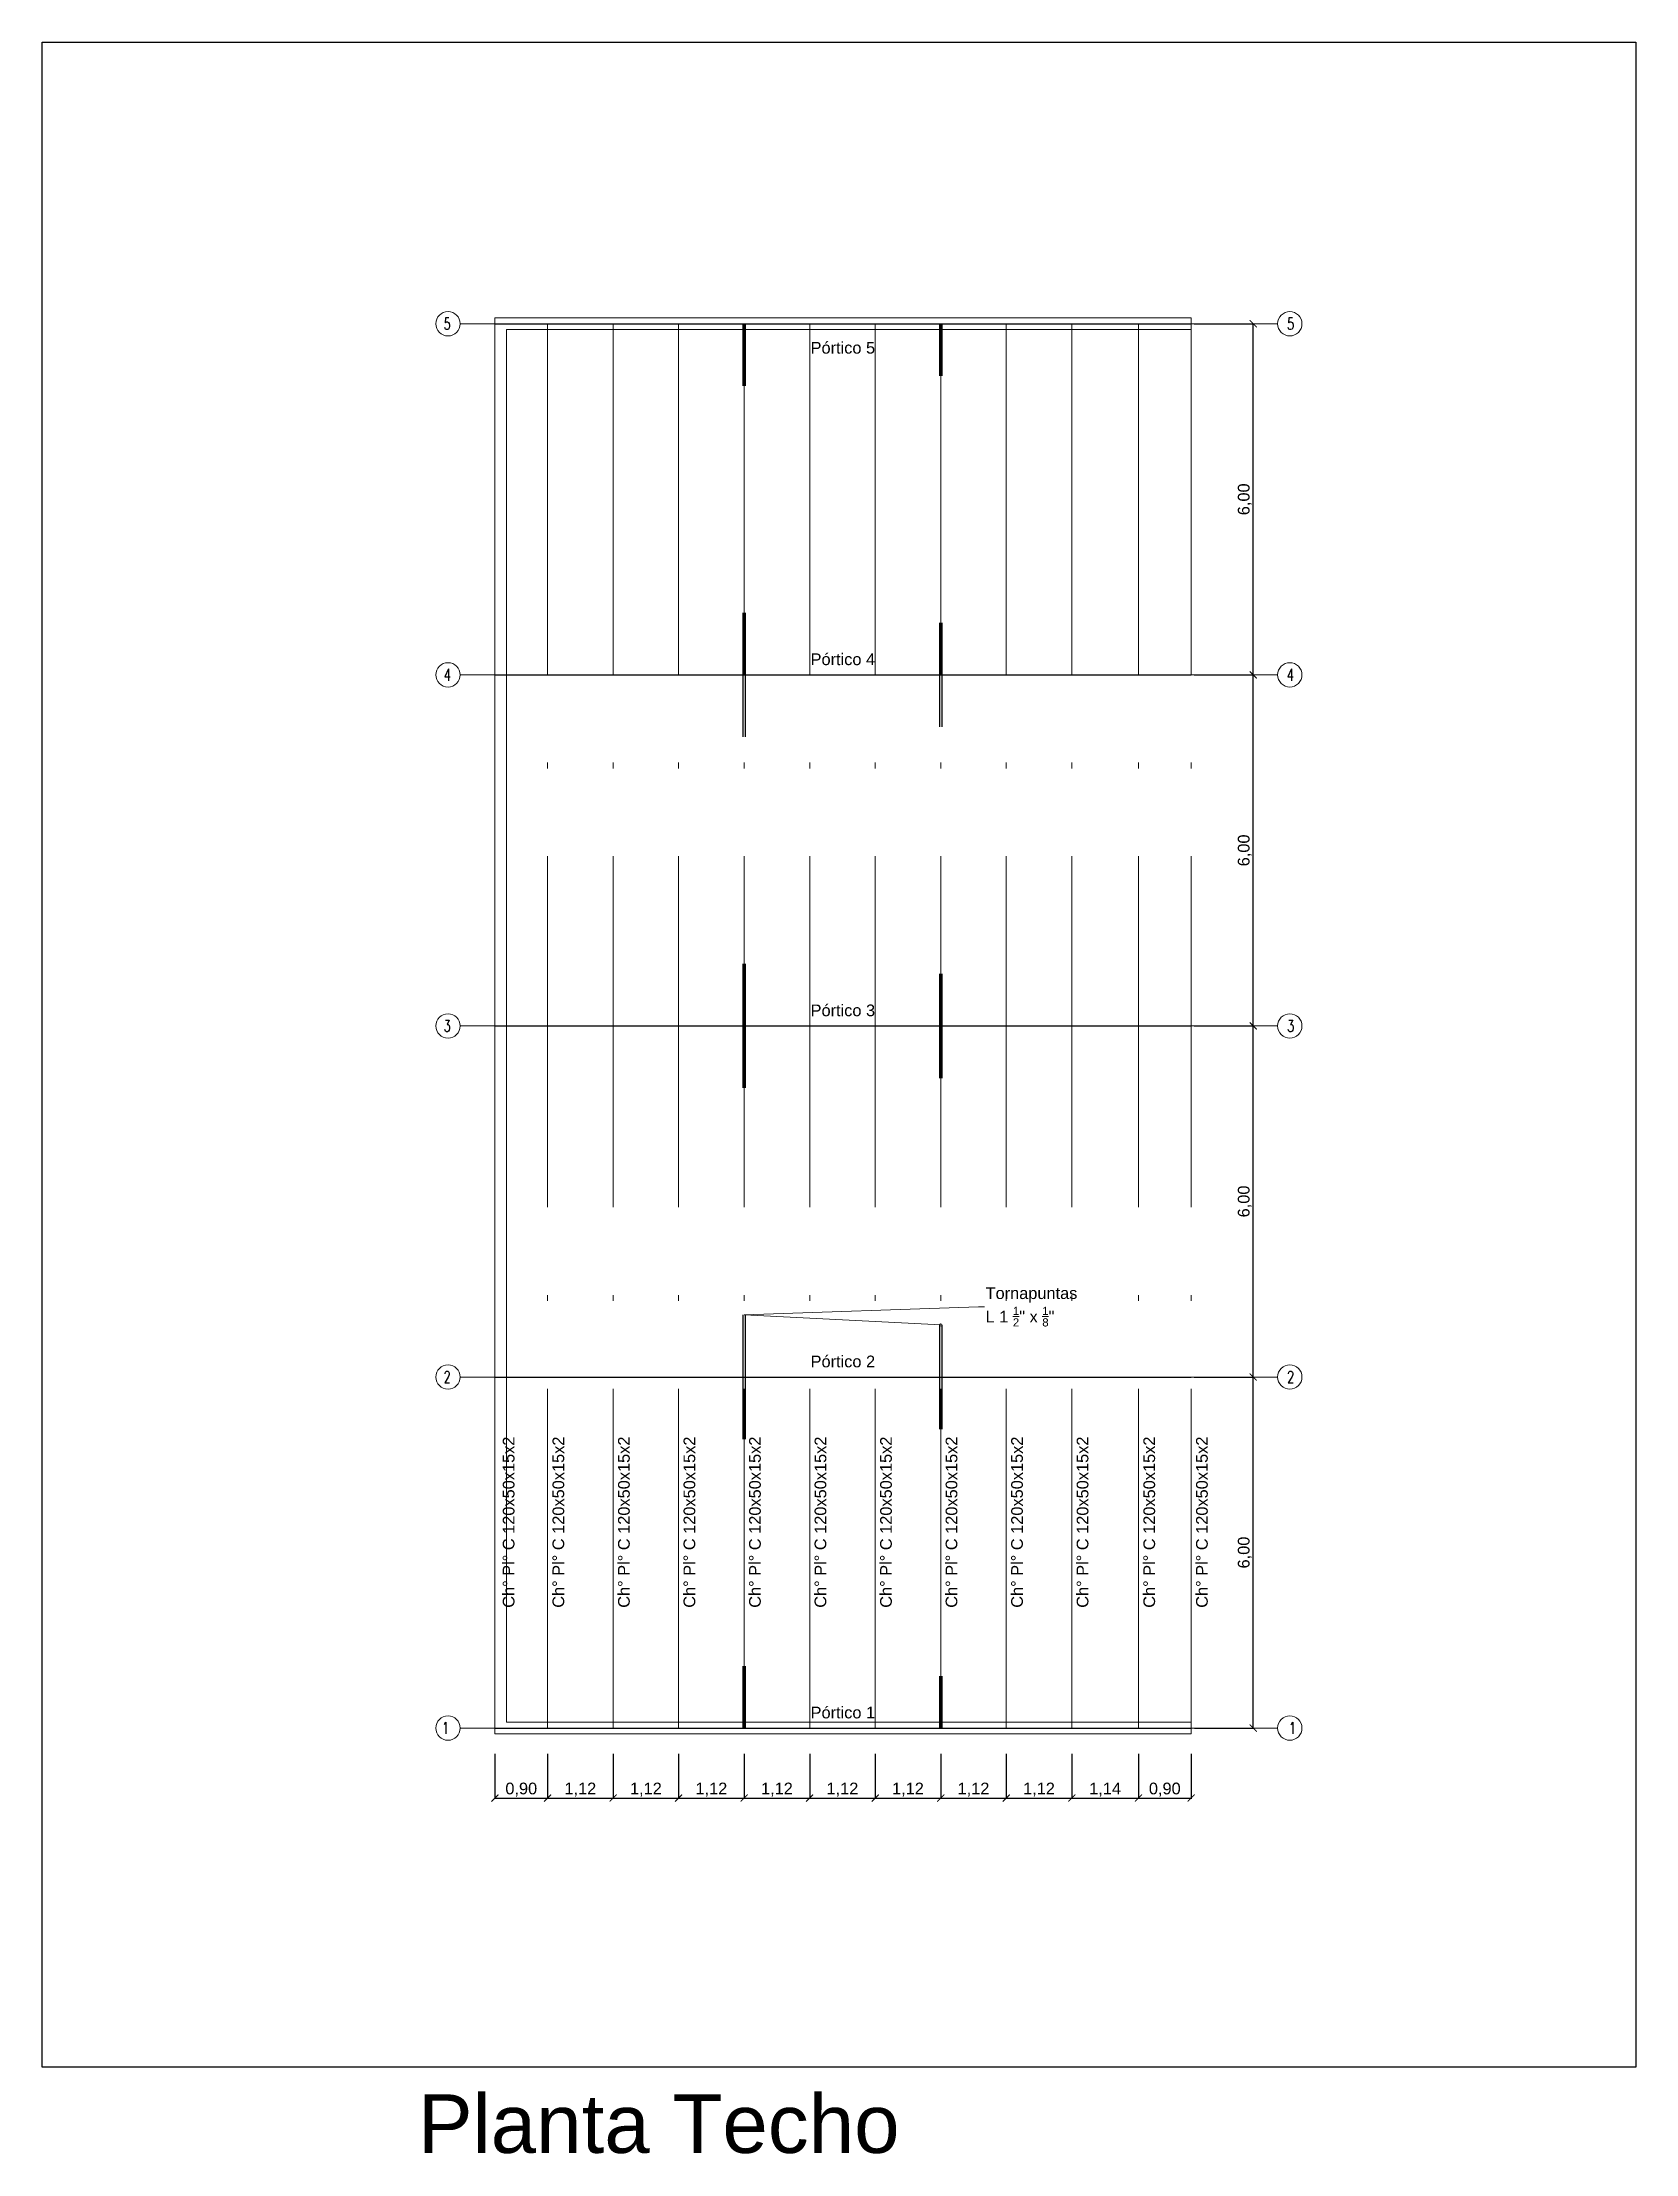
# Model space of a CAD drawing. Header units: millimetres. Extents: x 265 to 899, y -203 to 32.
# Drawn here: x 657.62 to 684.86, y -108.88 to -72.8 of the extents above; entities that cross this region are included whole.
import ezdxf
from ezdxf import colors
from ezdxf.entities.mleader import LeaderData, LeaderLine
from ezdxf.math import Vec2, Vec3

# ---------------------------------------------------------------- set-up
doc = ezdxf.new("R2010")
doc.units = ezdxf.units.MM
doc.header["$LTSCALE"] = 0.1
doc.header["$MEASUREMENT"] = 0
doc.header["$PDMODE"] = 3
doc.header["$PDSIZE"] = 0.1
doc.linetypes.add('ACAD_ISO10W100', pattern=[18, 12, -3, 0, -3])
doc.linetypes.add('CONTINUA', pattern=[200, 100, 100])
doc.layers.get('DEFPOINTS').update_dxf_attribs({"color": 1})
for name, color, linetype, lineweight in [('00_ARQ_VISTA ATRAS', 5, 'CONTINUA', 20), ('00_EST_CERCHA', 5, 'ACAD_ISO10W100', 30), ('00_EST_Correa', 3, 'ACAD_ISO10W100', 20), ('00_EST_Cotas', 6, 'Continuous', 9), ('00_EST_Ejes', 1, 'ACAD_ISO10W100', 9), ('00_EST_MAMPOSTERIA', 7, 'Continuous', 20), ('00_EST_TEXTO', 6, 'Continuous', 9)]:
    doc.layers.add(name, color=color, linetype=linetype, lineweight=lineweight)
doc.layers.add('00_EST_NoImprimir', color=1, linetype='Continuous', plot=False)
doc.layers.add('00_EST_TORNAPUNTAS', color=7, linetype='Continuous', lineweight=30, true_color=0xf70828)
doc.styles.add('ARIAL', font='arial.ttf', dxfattribs={"height": 0.15})
doc.styles.add('Arial1_50', font='arial.ttf', dxfattribs={"height": 0.05})
doc.styles.add('Arial20', font='arial.ttf', dxfattribs={"height": 0.2})
doc.styles.add('COTAS', font='ROMANS.shx', dxfattribs={"width": 0.7})
doc.dimstyles.new('Cota 1-100-Andres', dxfattribs={"dimtxt": 0.2, "dimasz": 0.12, "dimexe": 0.012, "dimexo": 0.15, "dimgap": 0.025, "dimtad": 1, "dimzin": 0, "dimtxsty": 'Arial20', "dimblk1": 'ARCHTICK', "dimblk2": 'ARCHTICK', "dimsah": 1, "dimcen": 0.09, "dimclrd": 256, "dimclre": 256, "dimclrt": 256, "dimazin": 0, "dimtfac": 1, "dimtofl": 0, "dimtmove": 0, "dimatfit": 3, "dimldrblk": 'ARCHTICK', "dimfxl": 1, "dimtolj": 1, "dimtzin": 0, "dimarcsym": 0})

msp = doc.modelspace()

# ---------------------------------------------------------------- texts
at = {"layer": '00_EST_TEXTO'}
for s, width, gutter_width, insert, char_height, attachment_point, style in [('5', 0.5947, 12.5, (664.607, -77.508), 0.2, 3, 'COTAS'), ('5', 0.5947, 12.5, (678.904, -77.508), 0.2, 1, 'COTAS'), ('Pórtico 5', 4.79928, 0.75, (670.759, -77.918), 0.2, 1, 'ARIAL'), ('Pórtico 4', 4.79928, 0.75, (670.759, -83.242), 0.2, 1, 'ARIAL'), ('4', 0.5947, 12.5, (664.611, -83.508), 0.2, 3, 'COTAS'), ('4', 0.5947, 12.5, (678.9, -83.508), 0.2, 1, 'COTAS'), ('Pórtico 3', 4.79928, 0.75, (670.759, -89.242), 0.2, 1, 'ARIAL'), ('3', 0.5947, 12.5, (664.607, -89.508), 0.2, 3, 'COTAS'), ('3', 0.5947, 12.5, (678.904, -89.508), 0.2, 1, 'COTAS'), ('Pórtico 2', 4.79928, 0.75, (670.759, -95.242), 0.2, 1, 'ARIAL'), ('2', 0.5947, 12.5, (664.607, -95.508), 0.2, 3, 'COTAS'), ('2', 0.5947, 12.5, (678.904, -95.508), 0.2, 1, 'COTAS'), ('Pórtico 1', 4.79928, 0.75, (670.759, -101.242), 0.2, 1, 'ARIAL'), ('1', 0.5947, 12.5, (664.577, -101.508), 0.2, 3, 'COTAS'), ('1', 0.5947, 12.5, (678.934, -101.508), 0.2, 1, 'COTAS'), ('Planta Techo', 15.00094, 0.25, (664.049, -107.869), 1, 1, 'Arial1_50')]:
    msp.add_mtext_dynamic_manual_height_columns(s, width=width, gutter_width=gutter_width, heights=[0], dxfattribs=dict(at, insert=insert, char_height=char_height, attachment_point=attachment_point, style=style))
at = {"layer": '00_EST_TEXTO', "char_height": 0.2, "attachment_point": 1, "rotation": 90, "style": 'ARIAL'}
for insert in [(665.497, -99.552), (666.347, -99.552), (667.467, -99.552), (668.587, -99.552), (669.707, -99.552), (670.827, -99.552), (671.947, -99.552), (673.067, -99.552), (674.187, -99.552), (675.307, -99.552), (676.447, -99.552), (677.347, -99.552)]:
    msp.add_mtext_dynamic_manual_height_columns('Ch° Pl° C 120x50x15x2', width=4.79928, gutter_width=0.75, heights=[0], dxfattribs=dict(at, insert=insert))

# ---------------------------------------------------------------- blocks, each defined once
blk = doc.blocks.new('_ARCHTICK')
at = {"color": 0, "linetype": 'ByBlock', "const_width": 0.15}
blk.add_lwpolyline([(-0.5, -0.5), (0.5, 0.5)], dxfattribs=at)
blk = doc.blocks.new('*D81')
at = {"layer": '00_EST_Cotas', "lineweight": -2, "transparency": 16777216}
for p, q in [((677.313, -89.608), (678.337, -89.608)), ((678.325, -95.608), (678.325, -89.608)), ((677.319, -95.608), (678.337, -95.608))]:
    blk.add_line(p, q, dxfattribs=at)
at = {"layer": 'DEFPOINTS', "color": 0, "transparency": 16777216}
for p in [(677.163, -89.608), (678.325, -89.608), (677.169, -95.608)]:
    blk.add_point(p, dxfattribs=at)
at = {"layer": '00_EST_Cotas', "lineweight": -2, "transparency": 16777216, "xscale": 0.12, "yscale": 0.12, "zscale": 0.12}
for p, rotation in [((678.325, -89.608), 90), ((678.325, -95.608), 270)]:
    blk.add_blockref('_ARCHTICK', p, dxfattribs=dict(at, rotation=rotation))
at = {"layer": '00_EST_Cotas', "transparency": 16777216, "insert": (678.18, -92.608), "char_height": 0.2, "attachment_point": 5, "rotation": 90, "style": 'Arial20'}
blk.add_mtext('\\A1;6,00', dxfattribs=at)
blk = doc.blocks.new('*D82')
at = {"layer": '00_EST_Cotas', "lineweight": -2, "transparency": 16777216}
for p, q in [((677.313, -83.608), (678.337, -83.608)), ((678.325, -89.608), (678.325, -83.608)), ((677.313, -89.608), (678.337, -89.608))]:
    blk.add_line(p, q, dxfattribs=at)
at = {"layer": 'DEFPOINTS', "color": 0, "transparency": 16777216}
for p in [(677.163, -83.608), (678.325, -83.608), (677.163, -89.608)]:
    blk.add_point(p, dxfattribs=at)
at = {"layer": '00_EST_Cotas', "lineweight": -2, "transparency": 16777216, "xscale": 0.12, "yscale": 0.12, "zscale": 0.12}
for p, rotation in [((678.325, -83.608), 90), ((678.325, -89.608), 270)]:
    blk.add_blockref('_ARCHTICK', p, dxfattribs=dict(at, rotation=rotation))
at = {"layer": '00_EST_Cotas', "transparency": 16777216, "insert": (678.18, -86.608), "char_height": 0.2, "attachment_point": 5, "rotation": 90, "style": 'Arial20'}
blk.add_mtext('\\A1;6,00', dxfattribs=at)
blk = doc.blocks.new('*D83')
at = {"layer": '00_EST_Cotas', "lineweight": -2, "transparency": 16777216}
for p, q in [((677.313, -77.608), (678.337, -77.608)), ((678.325, -83.608), (678.325, -77.608)), ((677.313, -83.608), (678.337, -83.608))]:
    blk.add_line(p, q, dxfattribs=at)
at = {"layer": 'DEFPOINTS', "color": 0, "transparency": 16777216}
for p in [(677.163, -77.608), (678.325, -77.608), (677.163, -83.608)]:
    blk.add_point(p, dxfattribs=at)
at = {"layer": '00_EST_Cotas', "lineweight": -2, "transparency": 16777216, "xscale": 0.12, "yscale": 0.12, "zscale": 0.12}
for p, rotation in [((678.325, -77.608), 90), ((678.325, -83.608), 270)]:
    blk.add_blockref('_ARCHTICK', p, dxfattribs=dict(at, rotation=rotation))
at = {"layer": '00_EST_Cotas', "transparency": 16777216, "insert": (678.18, -80.608), "char_height": 0.2, "attachment_point": 5, "rotation": 90, "style": 'Arial20'}
blk.add_mtext('\\A1;6,00', dxfattribs=at)
blk = doc.blocks.new('*D84')
at = {"layer": '00_EST_Cotas', "lineweight": -2, "transparency": 16777216}
for p, q in [((677.313, -89.608), (678.337, -89.608)), ((678.325, -95.608), (678.325, -89.608)), ((677.319, -95.608), (678.337, -95.608))]:
    blk.add_line(p, q, dxfattribs=at)
at = {"layer": 'DEFPOINTS', "color": 0, "transparency": 16777216}
for p in [(677.163, -89.608), (678.325, -89.608), (677.169, -95.608)]:
    blk.add_point(p, dxfattribs=at)
at = {"layer": '00_EST_Cotas', "lineweight": -2, "transparency": 16777216, "xscale": 0.12, "yscale": 0.12, "zscale": 0.12}
for p, rotation in [((678.325, -89.608), 90), ((678.325, -95.608), 270)]:
    blk.add_blockref('_ARCHTICK', p, dxfattribs=dict(at, rotation=rotation))
at = {"layer": '00_EST_Cotas', "transparency": 16777216, "insert": (678.18, -92.608), "char_height": 0.2, "attachment_point": 5, "rotation": 90, "style": 'Arial20'}
blk.add_mtext('\\A1;6,00', dxfattribs=at)
blk = doc.blocks.new('*D85')
at = {"layer": '00_EST_Cotas', "lineweight": -2, "transparency": 16777216}
for p, q in [((677.313, -83.608), (678.337, -83.608)), ((678.325, -89.608), (678.325, -83.608)), ((677.313, -89.608), (678.337, -89.608))]:
    blk.add_line(p, q, dxfattribs=at)
at = {"layer": 'DEFPOINTS', "color": 0, "transparency": 16777216}
for p in [(677.163, -83.608), (678.325, -83.608), (677.163, -89.608)]:
    blk.add_point(p, dxfattribs=at)
at = {"layer": '00_EST_Cotas', "lineweight": -2, "transparency": 16777216, "xscale": 0.12, "yscale": 0.12, "zscale": 0.12}
for p, rotation in [((678.325, -83.608), 90), ((678.325, -89.608), 270)]:
    blk.add_blockref('_ARCHTICK', p, dxfattribs=dict(at, rotation=rotation))
at = {"layer": '00_EST_Cotas', "transparency": 16777216, "insert": (678.18, -86.608), "char_height": 0.2, "attachment_point": 5, "rotation": 90, "style": 'Arial20'}
blk.add_mtext('\\A1;6,00', dxfattribs=at)
blk = doc.blocks.new('*D86')
at = {"layer": '00_EST_Cotas', "lineweight": -2, "transparency": 16777216}
for p, q in [((677.313, -77.608), (678.337, -77.608)), ((678.325, -83.608), (678.325, -77.608)), ((677.313, -83.608), (678.337, -83.608))]:
    blk.add_line(p, q, dxfattribs=at)
at = {"layer": 'DEFPOINTS', "color": 0, "transparency": 16777216}
for p in [(677.163, -77.608), (678.325, -77.608), (677.163, -83.608)]:
    blk.add_point(p, dxfattribs=at)
at = {"layer": '00_EST_Cotas', "lineweight": -2, "transparency": 16777216, "xscale": 0.12, "yscale": 0.12, "zscale": 0.12}
for p, rotation in [((678.325, -77.608), 90), ((678.325, -83.608), 270)]:
    blk.add_blockref('_ARCHTICK', p, dxfattribs=dict(at, rotation=rotation))
at = {"layer": '00_EST_Cotas', "transparency": 16777216, "insert": (678.18, -80.608), "char_height": 0.2, "attachment_point": 5, "rotation": 90, "style": 'Arial20'}
blk.add_mtext('\\A1;6,00', dxfattribs=at)
blk = doc.blocks.new('*D157')
at = {"layer": '00_EST_Cotas', "lineweight": -2, "transparency": 16777216}
for p, q in [((665.363, -102.047), (665.363, -102.816)), ((666.263, -102.047), (666.263, -102.816)), ((665.363, -102.804), (666.263, -102.804))]:
    blk.add_line(p, q, dxfattribs=at)
at = {"layer": 'DEFPOINTS', "color": 0, "transparency": 16777216}
for p in [(665.363, -101.897), (666.263, -101.897), (666.263, -102.804)]:
    blk.add_point(p, dxfattribs=at)
at = {"layer": '00_EST_Cotas', "lineweight": -2, "transparency": 16777216, "xscale": 0.12, "yscale": 0.12, "zscale": 0.12, "rotation": 180}
blk.add_blockref('_ARCHTICK', (665.363, -102.804), dxfattribs=at)
at = {"layer": '00_EST_Cotas', "lineweight": -2, "transparency": 16777216, "xscale": 0.12, "yscale": 0.12, "zscale": 0.12}
blk.add_blockref('_ARCHTICK', (666.263, -102.804), dxfattribs=at)
at = {"layer": '00_EST_Cotas', "transparency": 16777216, "insert": (665.813, -102.659), "char_height": 0.2, "attachment_point": 5, "style": 'Arial20'}
blk.add_mtext('\\A1;0,90', dxfattribs=at)
blk = doc.blocks.new('*D158')
at = {"layer": '00_EST_Cotas', "lineweight": -2, "transparency": 16777216}
for p, q in [((666.263, -102.047), (666.263, -102.816)), ((667.383, -102.047), (667.383, -102.816)), ((666.263, -102.804), (667.383, -102.804))]:
    blk.add_line(p, q, dxfattribs=at)
at = {"layer": 'DEFPOINTS', "color": 0, "transparency": 16777216}
for p in [(666.263, -101.897), (667.383, -101.897), (667.383, -102.804)]:
    blk.add_point(p, dxfattribs=at)
at = {"layer": '00_EST_Cotas', "lineweight": -2, "transparency": 16777216, "xscale": 0.12, "yscale": 0.12, "zscale": 0.12, "rotation": 180}
blk.add_blockref('_ARCHTICK', (666.263, -102.804), dxfattribs=at)
at = {"layer": '00_EST_Cotas', "lineweight": -2, "transparency": 16777216, "xscale": 0.12, "yscale": 0.12, "zscale": 0.12}
blk.add_blockref('_ARCHTICK', (667.383, -102.804), dxfattribs=at)
at = {"layer": '00_EST_Cotas', "transparency": 16777216, "insert": (666.823, -102.659), "char_height": 0.2, "attachment_point": 5, "style": 'Arial20'}
blk.add_mtext('\\A1;1,12', dxfattribs=at)
blk = doc.blocks.new('*D159')
at = {"layer": '00_EST_Cotas', "lineweight": -2, "transparency": 16777216}
for p, q in [((667.383, -102.047), (667.383, -102.816)), ((668.503, -102.047), (668.503, -102.816)), ((667.383, -102.804), (668.503, -102.804))]:
    blk.add_line(p, q, dxfattribs=at)
at = {"layer": 'DEFPOINTS', "color": 0, "transparency": 16777216}
for p in [(667.383, -101.897), (668.503, -101.897), (668.503, -102.804)]:
    blk.add_point(p, dxfattribs=at)
at = {"layer": '00_EST_Cotas', "lineweight": -2, "transparency": 16777216, "xscale": 0.12, "yscale": 0.12, "zscale": 0.12, "rotation": 180}
blk.add_blockref('_ARCHTICK', (667.383, -102.804), dxfattribs=at)
at = {"layer": '00_EST_Cotas', "lineweight": -2, "transparency": 16777216, "xscale": 0.12, "yscale": 0.12, "zscale": 0.12}
blk.add_blockref('_ARCHTICK', (668.503, -102.804), dxfattribs=at)
at = {"layer": '00_EST_Cotas', "transparency": 16777216, "insert": (667.943, -102.659), "char_height": 0.2, "attachment_point": 5, "style": 'Arial20'}
blk.add_mtext('\\A1;1,12', dxfattribs=at)
blk = doc.blocks.new('*D160')
at = {"layer": '00_EST_Cotas', "lineweight": -2, "transparency": 16777216}
for p, q in [((668.503, -102.047), (668.503, -102.816)), ((669.623, -102.047), (669.623, -102.816)), ((668.503, -102.804), (669.623, -102.804))]:
    blk.add_line(p, q, dxfattribs=at)
at = {"layer": 'DEFPOINTS', "color": 0, "transparency": 16777216}
for p in [(668.503, -101.897), (669.623, -101.897), (669.623, -102.804)]:
    blk.add_point(p, dxfattribs=at)
at = {"layer": '00_EST_Cotas', "lineweight": -2, "transparency": 16777216, "xscale": 0.12, "yscale": 0.12, "zscale": 0.12, "rotation": 180}
blk.add_blockref('_ARCHTICK', (668.503, -102.804), dxfattribs=at)
at = {"layer": '00_EST_Cotas', "lineweight": -2, "transparency": 16777216, "xscale": 0.12, "yscale": 0.12, "zscale": 0.12}
blk.add_blockref('_ARCHTICK', (669.623, -102.804), dxfattribs=at)
at = {"layer": '00_EST_Cotas', "transparency": 16777216, "insert": (669.063, -102.659), "char_height": 0.2, "attachment_point": 5, "style": 'Arial20'}
blk.add_mtext('\\A1;1,12', dxfattribs=at)
blk = doc.blocks.new('*D161')
at = {"layer": '00_EST_Cotas', "lineweight": -2, "transparency": 16777216}
for p, q in [((669.623, -102.047), (669.623, -102.816)), ((670.743, -102.047), (670.743, -102.816)), ((669.623, -102.804), (670.743, -102.804))]:
    blk.add_line(p, q, dxfattribs=at)
at = {"layer": 'DEFPOINTS', "color": 0, "transparency": 16777216}
for p in [(669.623, -101.897), (670.743, -101.897), (670.743, -102.804)]:
    blk.add_point(p, dxfattribs=at)
at = {"layer": '00_EST_Cotas', "lineweight": -2, "transparency": 16777216, "xscale": 0.12, "yscale": 0.12, "zscale": 0.12, "rotation": 180}
blk.add_blockref('_ARCHTICK', (669.623, -102.804), dxfattribs=at)
at = {"layer": '00_EST_Cotas', "lineweight": -2, "transparency": 16777216, "xscale": 0.12, "yscale": 0.12, "zscale": 0.12}
blk.add_blockref('_ARCHTICK', (670.743, -102.804), dxfattribs=at)
at = {"layer": '00_EST_Cotas', "transparency": 16777216, "insert": (670.183, -102.659), "char_height": 0.2, "attachment_point": 5, "style": 'Arial20'}
blk.add_mtext('\\A1;1,12', dxfattribs=at)
blk = doc.blocks.new('*D162')
at = {"layer": '00_EST_Cotas', "lineweight": -2, "transparency": 16777216}
for p, q in [((670.743, -102.047), (670.743, -102.816)), ((671.863, -102.047), (671.863, -102.816)), ((670.743, -102.804), (671.863, -102.804))]:
    blk.add_line(p, q, dxfattribs=at)
at = {"layer": 'DEFPOINTS', "color": 0, "transparency": 16777216}
for p in [(670.743, -101.897), (671.863, -101.897), (671.863, -102.804)]:
    blk.add_point(p, dxfattribs=at)
at = {"layer": '00_EST_Cotas', "lineweight": -2, "transparency": 16777216, "xscale": 0.12, "yscale": 0.12, "zscale": 0.12, "rotation": 180}
blk.add_blockref('_ARCHTICK', (670.743, -102.804), dxfattribs=at)
at = {"layer": '00_EST_Cotas', "lineweight": -2, "transparency": 16777216, "xscale": 0.12, "yscale": 0.12, "zscale": 0.12}
blk.add_blockref('_ARCHTICK', (671.863, -102.804), dxfattribs=at)
at = {"layer": '00_EST_Cotas', "transparency": 16777216, "insert": (671.303, -102.659), "char_height": 0.2, "attachment_point": 5, "style": 'Arial20'}
blk.add_mtext('\\A1;1,12', dxfattribs=at)
blk = doc.blocks.new('*D163')
at = {"layer": '00_EST_Cotas', "lineweight": -2, "transparency": 16777216}
for p, q in [((671.863, -102.047), (671.863, -102.816)), ((672.983, -102.047), (672.983, -102.816)), ((671.863, -102.804), (672.983, -102.804))]:
    blk.add_line(p, q, dxfattribs=at)
at = {"layer": 'DEFPOINTS', "color": 0, "transparency": 16777216}
for p in [(671.863, -101.897), (672.983, -101.897), (672.983, -102.804)]:
    blk.add_point(p, dxfattribs=at)
at = {"layer": '00_EST_Cotas', "lineweight": -2, "transparency": 16777216, "xscale": 0.12, "yscale": 0.12, "zscale": 0.12, "rotation": 180}
blk.add_blockref('_ARCHTICK', (671.863, -102.804), dxfattribs=at)
at = {"layer": '00_EST_Cotas', "lineweight": -2, "transparency": 16777216, "xscale": 0.12, "yscale": 0.12, "zscale": 0.12}
blk.add_blockref('_ARCHTICK', (672.983, -102.804), dxfattribs=at)
at = {"layer": '00_EST_Cotas', "transparency": 16777216, "insert": (672.423, -102.659), "char_height": 0.2, "attachment_point": 5, "style": 'Arial20'}
blk.add_mtext('\\A1;1,12', dxfattribs=at)
blk = doc.blocks.new('*D164')
at = {"layer": '00_EST_Cotas', "lineweight": -2, "transparency": 16777216}
for p, q in [((672.983, -102.047), (672.983, -102.816)), ((674.103, -102.047), (674.103, -102.816)), ((672.983, -102.804), (674.103, -102.804))]:
    blk.add_line(p, q, dxfattribs=at)
at = {"layer": 'DEFPOINTS', "color": 0, "transparency": 16777216}
for p in [(672.983, -101.897), (674.103, -101.897), (674.103, -102.804)]:
    blk.add_point(p, dxfattribs=at)
at = {"layer": '00_EST_Cotas', "lineweight": -2, "transparency": 16777216, "xscale": 0.12, "yscale": 0.12, "zscale": 0.12, "rotation": 180}
blk.add_blockref('_ARCHTICK', (672.983, -102.804), dxfattribs=at)
at = {"layer": '00_EST_Cotas', "lineweight": -2, "transparency": 16777216, "xscale": 0.12, "yscale": 0.12, "zscale": 0.12}
blk.add_blockref('_ARCHTICK', (674.103, -102.804), dxfattribs=at)
at = {"layer": '00_EST_Cotas', "transparency": 16777216, "insert": (673.543, -102.659), "char_height": 0.2, "attachment_point": 5, "style": 'Arial20'}
blk.add_mtext('\\A1;1,12', dxfattribs=at)
blk = doc.blocks.new('*D165')
at = {"layer": '00_EST_Cotas', "lineweight": -2, "transparency": 16777216}
for p, q in [((674.103, -102.047), (674.103, -102.816)), ((675.223, -102.047), (675.223, -102.816)), ((674.103, -102.804), (675.223, -102.804))]:
    blk.add_line(p, q, dxfattribs=at)
at = {"layer": 'DEFPOINTS', "color": 0, "transparency": 16777216}
for p in [(674.103, -101.897), (675.223, -101.897), (675.223, -102.804)]:
    blk.add_point(p, dxfattribs=at)
at = {"layer": '00_EST_Cotas', "lineweight": -2, "transparency": 16777216, "xscale": 0.12, "yscale": 0.12, "zscale": 0.12, "rotation": 180}
blk.add_blockref('_ARCHTICK', (674.103, -102.804), dxfattribs=at)
at = {"layer": '00_EST_Cotas', "lineweight": -2, "transparency": 16777216, "xscale": 0.12, "yscale": 0.12, "zscale": 0.12}
blk.add_blockref('_ARCHTICK', (675.223, -102.804), dxfattribs=at)
at = {"layer": '00_EST_Cotas', "transparency": 16777216, "insert": (674.663, -102.659), "char_height": 0.2, "attachment_point": 5, "style": 'Arial20'}
blk.add_mtext('\\A1;1,12', dxfattribs=at)
blk = doc.blocks.new('*D166')
at = {"layer": '00_EST_Cotas', "lineweight": -2, "transparency": 16777216}
for p, q in [((675.223, -102.047), (675.223, -102.816)), ((676.363, -102.047), (676.363, -102.816)), ((675.223, -102.804), (676.363, -102.804))]:
    blk.add_line(p, q, dxfattribs=at)
at = {"layer": 'DEFPOINTS', "color": 0, "transparency": 16777216}
for p in [(675.223, -101.897), (676.363, -101.897), (676.363, -102.804)]:
    blk.add_point(p, dxfattribs=at)
at = {"layer": '00_EST_Cotas', "lineweight": -2, "transparency": 16777216, "xscale": 0.12, "yscale": 0.12, "zscale": 0.12, "rotation": 180}
blk.add_blockref('_ARCHTICK', (675.223, -102.804), dxfattribs=at)
at = {"layer": '00_EST_Cotas', "lineweight": -2, "transparency": 16777216, "xscale": 0.12, "yscale": 0.12, "zscale": 0.12}
blk.add_blockref('_ARCHTICK', (676.363, -102.804), dxfattribs=at)
at = {"layer": '00_EST_Cotas', "transparency": 16777216, "insert": (675.793, -102.659), "char_height": 0.2, "attachment_point": 5, "style": 'Arial20'}
blk.add_mtext('\\A1;1,14', dxfattribs=at)
blk = doc.blocks.new('*D167')
at = {"layer": '00_EST_Cotas', "lineweight": -2, "transparency": 16777216}
for p, q in [((676.363, -102.047), (676.363, -102.816)), ((677.263, -102.047), (677.263, -102.816)), ((676.363, -102.804), (677.263, -102.804))]:
    blk.add_line(p, q, dxfattribs=at)
at = {"layer": 'DEFPOINTS', "color": 0, "transparency": 16777216}
for p in [(676.363, -101.897), (677.263, -101.897), (677.263, -102.804)]:
    blk.add_point(p, dxfattribs=at)
at = {"layer": '00_EST_Cotas', "lineweight": -2, "transparency": 16777216, "xscale": 0.12, "yscale": 0.12, "zscale": 0.12, "rotation": 180}
blk.add_blockref('_ARCHTICK', (676.363, -102.804), dxfattribs=at)
at = {"layer": '00_EST_Cotas', "lineweight": -2, "transparency": 16777216, "xscale": 0.12, "yscale": 0.12, "zscale": 0.12}
blk.add_blockref('_ARCHTICK', (677.263, -102.804), dxfattribs=at)
at = {"layer": '00_EST_Cotas', "transparency": 16777216, "insert": (676.813, -102.659), "char_height": 0.2, "attachment_point": 5, "style": 'Arial20'}
blk.add_mtext('\\A1;0,90', dxfattribs=at)
blk = doc.blocks.new('_DotSmall')
at = {"color": 0, "linetype": 'ByBlock', "const_width": 0.5}
blk.add_lwpolyline([(-0.0625, 0, 1), (0.0625, 0, 1)], format="xyb", close=True, dxfattribs=at)
blk = doc.blocks.new('*D309')
at = {"layer": '00_EST_Cotas', "lineweight": -2, "transparency": 16777216}
for p, q in [((677.313, -95.608), (678.337, -95.608)), ((678.325, -101.608), (678.325, -95.608)), ((677.319, -101.608), (678.337, -101.608))]:
    blk.add_line(p, q, dxfattribs=at)
at = {"layer": 'DEFPOINTS', "color": 0, "transparency": 16777216}
for p in [(677.163, -95.608), (678.325, -95.608), (677.169, -101.608)]:
    blk.add_point(p, dxfattribs=at)
at = {"layer": '00_EST_Cotas', "lineweight": -2, "transparency": 16777216, "xscale": 0.12, "yscale": 0.12, "zscale": 0.12}
for p, rotation in [((678.325, -95.608), 90), ((678.325, -101.608), 270)]:
    blk.add_blockref('_ARCHTICK', p, dxfattribs=dict(at, rotation=rotation))
at = {"layer": '00_EST_Cotas', "transparency": 16777216, "insert": (678.18, -98.608), "char_height": 0.2, "attachment_point": 5, "rotation": 90, "style": 'Arial20'}
blk.add_mtext('\\A1;6,00', dxfattribs=at)
blk = doc.blocks.new('*D310')
at = {"layer": '00_EST_Cotas', "lineweight": -2, "transparency": 16777216}
for p, q in [((677.313, -95.608), (678.337, -95.608)), ((678.325, -101.608), (678.325, -95.608)), ((677.319, -101.608), (678.337, -101.608))]:
    blk.add_line(p, q, dxfattribs=at)
at = {"layer": 'DEFPOINTS', "color": 0, "transparency": 16777216}
for p in [(677.163, -95.608), (678.325, -95.608), (677.169, -101.608)]:
    blk.add_point(p, dxfattribs=at)
at = {"layer": '00_EST_Cotas', "lineweight": -2, "transparency": 16777216, "xscale": 0.12, "yscale": 0.12, "zscale": 0.12}
for p, rotation in [((678.325, -95.608), 90), ((678.325, -101.608), 270)]:
    blk.add_blockref('_ARCHTICK', p, dxfattribs=dict(at, rotation=rotation))
at = {"layer": '00_EST_Cotas', "transparency": 16777216, "insert": (678.18, -98.608), "char_height": 0.2, "attachment_point": 5, "rotation": 90, "style": 'Arial20'}
blk.add_mtext('\\A1;6,00', dxfattribs=at)

# ---------------------------------------------------------------- dimensions: what is measured, and where the dimension line sits
at = {"layer": '00_EST_Cotas'}
for base, p1, p2, picture, middle in [((678.325, -77.608), (677.163, -83.608), (677.163, -77.608), '*D83', (678.18, -80.608)), ((678.325, -77.608), (677.163, -83.608), (677.163, -77.608), '*D86', (678.18, -80.608)), ((678.325, -83.608), (677.163, -89.608), (677.163, -83.608), '*D82', (678.18, -86.608)), ((678.325, -83.608), (677.163, -89.608), (677.163, -83.608), '*D85', (678.18, -86.608)), ((678.325, -89.608), (677.169, -95.608), (677.163, -89.608), '*D81', (678.18, -92.608)), ((678.325, -89.608), (677.169, -95.608), (677.163, -89.608), '*D84', (678.18, -92.608)), ((678.325, -95.608), (677.169, -101.608), (677.163, -95.608), '*D309', (678.18, -98.608)), ((678.325, -95.608), (677.169, -101.608), (677.163, -95.608), '*D310', (678.18, -98.608))]:
    dim = msp.add_linear_dim(base=base, p1=p1, p2=p2, angle=90, dimstyle='Cota 1-100-Andres', override={"dimtmove": 1}, dxfattribs=at)
    dim.commit()
    dim.dimension.update_dxf_attribs({"geometry": picture, "text_midpoint": middle})
for base, p1, p2, picture, middle in [((666.263, -102.804), (665.363, -101.897), (666.263, -101.897), '*D157', (665.813, -102.659)), ((667.383, -102.804), (666.263, -101.897), (667.383, -101.897), '*D158', (666.823, -102.659)), ((668.503, -102.804), (667.383, -101.897), (668.503, -101.897), '*D159', (667.943, -102.659)), ((669.623, -102.804), (668.503, -101.897), (669.623, -101.897), '*D160', (669.063, -102.659)), ((670.743, -102.804), (669.623, -101.897), (670.743, -101.897), '*D161', (670.183, -102.659)), ((671.863, -102.804), (670.743, -101.897), (671.863, -101.897), '*D162', (671.303, -102.659)), ((672.983, -102.804), (671.863, -101.897), (672.983, -101.897), '*D163', (672.423, -102.659)), ((674.103, -102.804), (672.983, -101.897), (674.103, -101.897), '*D164', (673.543, -102.659)), ((675.223, -102.804), (674.103, -101.897), (675.223, -101.897), '*D165', (674.663, -102.659)), ((676.363, -102.804), (675.223, -101.897), (676.363, -101.897), '*D166', (675.793, -102.659)), ((677.263, -102.804), (676.363, -101.897), (677.263, -101.897), '*D167', (676.813, -102.659))]:
    dim = msp.add_linear_dim(base=base, p1=p1, p2=p2, dimstyle='Cota 1-100-Andres', override={"dimtmove": 1}, dxfattribs=at)
    dim.commit()
    dim.dimension.update_dxf_attribs({"geometry": picture, "text_midpoint": middle})

# ---------------------------------------------------------------- linework, layer by layer
at = {"layer": '00_ARQ_VISTA ATRAS'}
for centre in [(664.561, -77.608), (678.95, -77.608), (664.561, -83.608), (678.95, -83.608), (664.561, -89.608), (678.95, -89.608), (664.561, -95.608), (678.95, -95.608), (664.561, -101.608), (678.95, -101.608)]:
    msp.add_circle(centre, 0.208, dxfattribs=at)
at = {"layer": '00_EST_CERCHA', "ltscale": 10}
for p, q in [((665.363, -77.608), (677.263, -77.608)), ((665.363, -83.608), (677.263, -83.608)), ((665.363, -89.608), (677.263, -89.608)), ((665.363, -95.608), (677.263, -95.608)), ((665.363, -101.608), (677.263, -101.608))]:
    msp.add_line(p, q, dxfattribs=at)
at = {"layer": '00_EST_Correa', "ltscale": 5}
for p, q in [((665.363, -77.608), (665.363, -101.608)), ((666.263, -77.608), (666.263, -101.608)), ((667.383, -77.608), (667.383, -101.608)), ((668.503, -77.608), (668.503, -101.608)), ((669.623, -77.608), (669.623, -101.608)), ((670.743, -77.608), (670.743, -101.608)), ((671.863, -77.608), (671.863, -101.608)), ((672.983, -77.608), (672.983, -101.608)), ((674.103, -77.608), (674.103, -101.608)), ((675.223, -77.608), (675.223, -101.608)), ((676.363, -77.608), (676.363, -101.608)), ((677.263, -77.608), (677.263, -101.608))]:
    msp.add_line(p, q, dxfattribs=at)
at = {"layer": '00_EST_Ejes', "ltscale": 5}
for p, q in [((678.742, -77.608), (664.769, -77.608)), ((678.742, -83.608), (664.769, -83.608)), ((678.742, -89.608), (664.769, -89.608)), ((678.742, -95.608), (664.769, -95.608)), ((678.742, -101.608), (664.769, -101.608))]:
    msp.add_line(p, q, dxfattribs=at)
at = {"layer": '00_EST_MAMPOSTERIA'}
for p, q in [((665.363, -77.508), (665.363, -101.708)), ((665.363, -77.508), (677.263, -77.508)), ((677.263, -77.708), (677.263, -77.508)), ((665.563, -77.708), (665.563, -101.508)), ((665.563, -77.708), (677.263, -77.708)), ((665.363, -101.708), (677.263, -101.708)), ((665.563, -101.508), (677.263, -101.508)), ((677.263, -101.708), (677.263, -101.508))]:
    msp.add_line(p, q, dxfattribs=at)
at = {"layer": '00_EST_NoImprimir'}
msp.add_lwpolyline([(657.625, -72.797), (684.864, -72.797), (684.864, -107.404), (657.625, -107.404)], close=True, dxfattribs=at)
at = {"layer": '00_EST_TORNAPUNTAS'}
for p, q in [((669.603, -77.608), (669.603, -78.668)), ((669.643, -77.608), (669.643, -78.668)), ((672.963, -77.608), (672.963, -78.498)), ((673.003, -77.608), (673.003, -78.498)), ((669.603, -82.548), (669.603, -84.668)), ((669.643, -82.548), (669.643, -84.668)), ((672.963, -82.718), (672.963, -84.498)), ((673.003, -82.718), (673.003, -84.498)), ((669.603, -88.548), (669.603, -90.668)), ((669.643, -88.548), (669.643, -90.668)), ((672.963, -88.718), (672.963, -90.498)), ((673.003, -88.718), (673.003, -90.498)), ((669.603, -94.548), (669.603, -96.668)), ((669.643, -94.548), (669.643, -96.668)), ((672.963, -94.718), (672.963, -96.498)), ((673.003, -94.718), (673.003, -96.498)), ((669.603, -100.548), (669.603, -101.608)), ((669.643, -100.548), (669.643, -101.608)), ((672.963, -100.718), (672.963, -101.608)), ((673.003, -100.718), (673.003, -101.608))]:
    msp.add_line(p, q, dxfattribs=at)

msp.set_redraw_order([(e.dxf.handle, doc.entitydb.next_handle()) for e in msp.query("TEXT MTEXT ATTDEF DIMENSION ARC_DIMENSION")])  # texts and dimensions are drawn at this point

# ---------------------------------------------------------------- leaders
at = {"layer": '00_EST_TEXTO'}
ml = msp.add_multileader_mtext('Standard', dxfattribs=at)
ml.set_content('\\A1;Tornapuntas\\PL 1 {\\H0.7x;\\S1/2;}" x {\\H0.7x;\\S1/8;}"', color=2, style='Arial20')
ml.set_leader_properties(color=256, linetype='ByLayer', lineweight=-1)
ml.set_arrow_properties(name='DOTSMALL')
ml.build(insert=Vec2(0, 0))
ml.multileader.update_dxf_attribs({"text_left_attachment_type": 2, "text_right_attachment_type": 2, "dogleg_length": 0.1, "arrow_head_size": 0.08})
ctx = ml.context
ctx.base_point, ctx.char_height, ctx.arrow_head_size, ctx.landing_gap_size, ctx.plane_origin = Vec3(673.73, -94.407), 0.2, 0.08, 0.02, Vec3(672.983, -94.718)
ctx.left_attachment, ctx.right_attachment = 2, 2
notes = []
notes.append((ctx, [(0, (1, 1, 0), (673.63, -94.407), (1, 0), 0.1, [(1, [(672.983, -94.718), (669.623, -94.548)], 0, [])])]))
ctx.mtext.insert, ctx.mtext.flow_direction = Vec3(673.75, -94.075), 5
for ctx, leaders in notes:
    for number, flags, end, landing, length, lines in leaders:
        leader = LeaderData()
        leader.index, (leader.has_last_leader_line, leader.has_dogleg_vector, leader.attachment_direction) = number, flags
        leader.last_leader_point, leader.dogleg_vector, leader.dogleg_length = Vec3(end), Vec3(landing), length
        for number, points, colour, breaks in lines:
            line = LeaderLine()
            line.index, line.vertices, line.color, line.breaks = number, Vec3.list(points), colors.encode_raw_color(colour), breaks
            leader.lines.append(line)
        ctx.leaders.append(leader)

doc.saveas('drawing.dxf')
